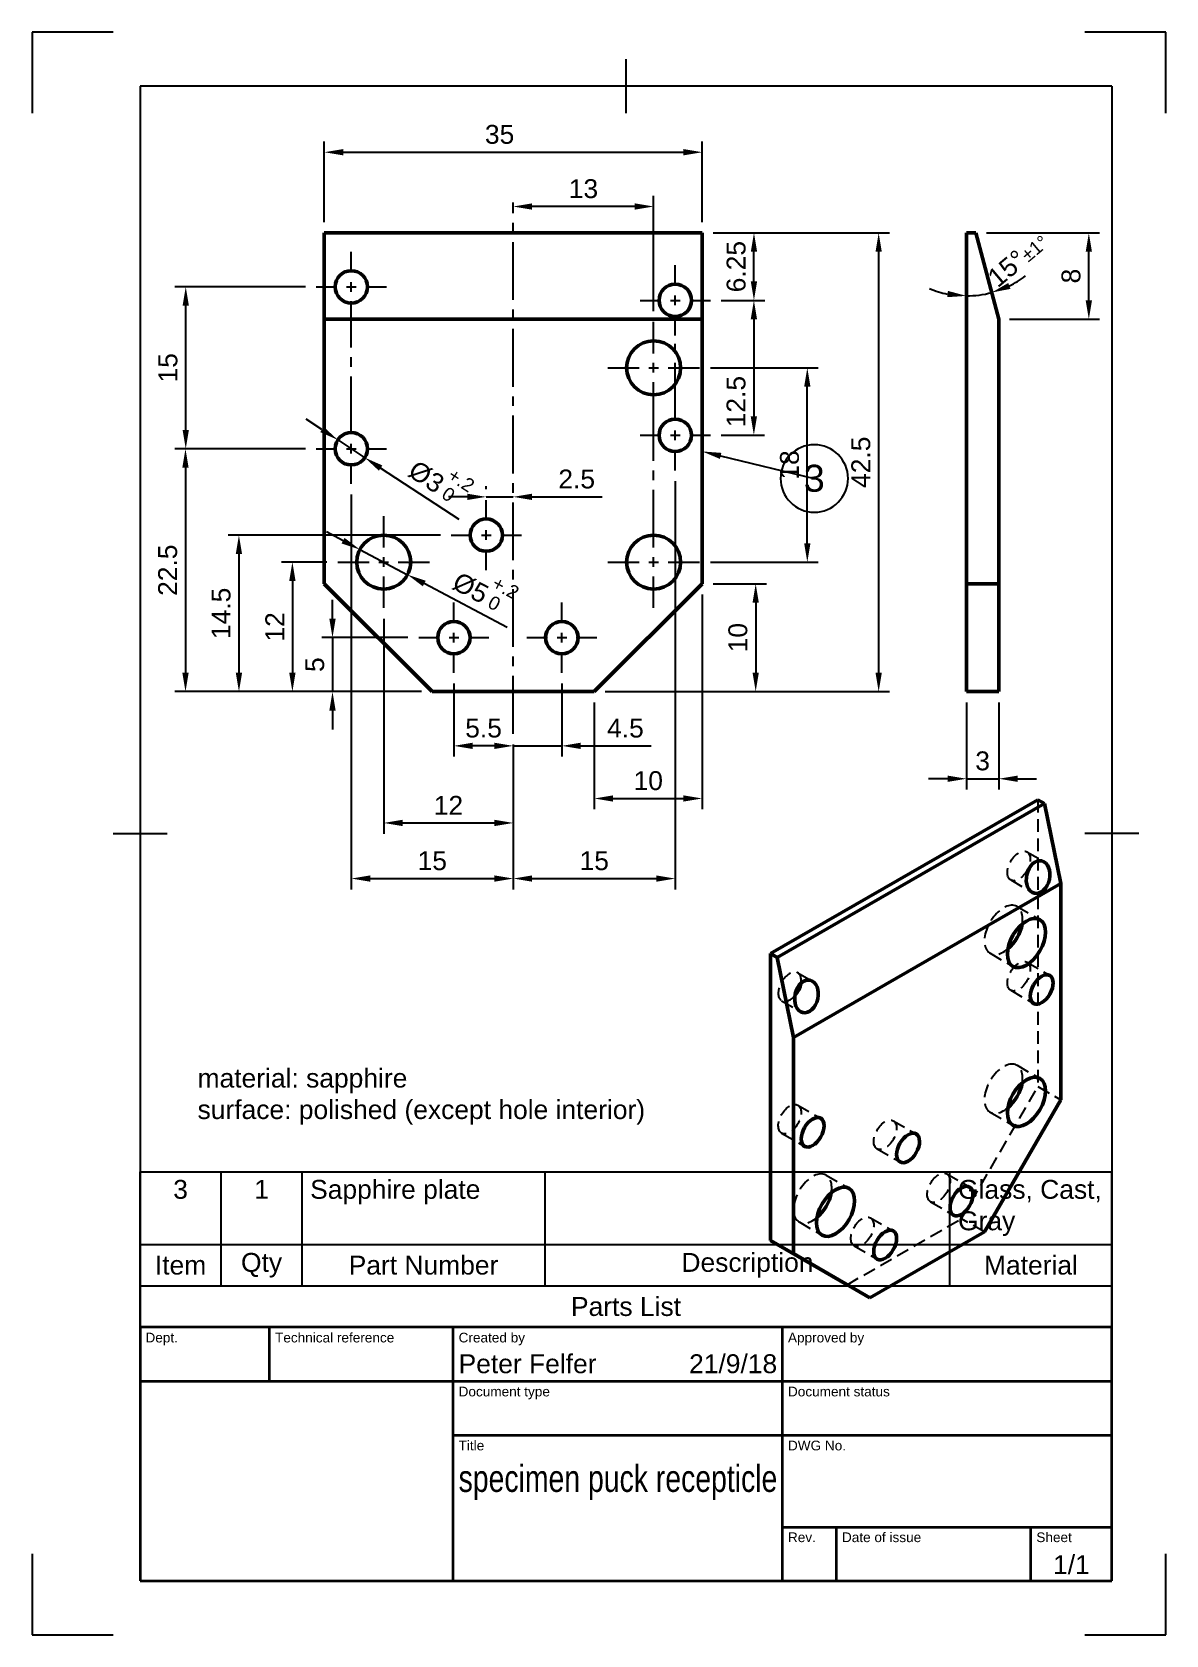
# Model space of a CAD drawing. Header units: millimetres. Extents: x 0 to 210, y 0 to 297.
import ezdxf
from ezdxf import colors
from ezdxf.entities.mleader import LeaderData, LeaderLine
from ezdxf.enums import TextEntityAlignment as Align
from ezdxf.math import Vec2, Vec3

# ---------------------------------------------------------------- set-up
doc = ezdxf.new("R2010")
doc.units = ezdxf.units.MM
doc.header["$LTSCALE"] = 0.75
doc.linetypes.add('CENTER2', pattern=[28.575, 19.05, -3.175, 3.175, -3.175])
doc.linetypes.add('HIDDEN2', pattern=[4.7625, 3.175, -1.5875])
for name, color, linetype, lineweight in [('Balloons', 7, 'Continuous', 25), ('Border', 7, 'Continuous', 25), ('FD_Dimensions', 7, 'Continuous', 25), ('Hidden', 7, 'HIDDEN2', 25), ('Notes', 7, 'Continuous', 25), ('Parts Lists', 7, 'Continuous', 25), ('Smart Centers', 7, 'CENTER2', 25), ('TitleBlock', 7, 'Continuous', 35), ('Visible', 7, 'Continuous', 50)]:
    doc.layers.add(name, color=color, linetype=linetype, lineweight=lineweight)
doc.styles.add('FusionTitle', font='')
doc.styles.get("Standard").update_dxf_attribs({"font": 'arial.ttf'})
doc.styles.get('FusionTitle').set_extended_font_data('Arial Unicode MS')
doc.dimstyles.new('Dim-ISO-25', dxfattribs={"dimtxt": 3.5, "dimasz": 3.5, "dimexe": 2, "dimexo": 2, "dimgap": 1.5, "dimtad": 1, "dimzin": 12, "dimdsep": 46, "dimtxsty": 'Standard', "dimcen": 0, "dimazin": 3, "dimtp": 0.1, "dimtm": 0.1, "dimtfac": 0.714, "dimtmove": 0, "dimatfit": 3, "dimfxl": 1, "dimtzin": 12, "dimarcsym": 0})

msp = doc.modelspace()

# ---------------------------------------------------------------- texts
at = {"layer": 'Notes', "insert": (30.652262, 104.927294), "char_height": 3.5, "attachment_point": 1}
msp.add_mtext_dynamic_manual_height_columns('material: sapphire\\Psurface: polished (except hole interior)', width=87.711152, gutter_width=17.5, heights=[0], dxfattribs=at)

# ---------------------------------------------------------------- blocks, each defined once
blk = doc.blocks.new('ISO_A4(P)_SHEET')
at = {"layer": 'Border'}
for p, q in [((15, 297), (0, 297)), ((0, 297), (0, 282)), ((210, 297), (195, 297)), ((210, 282), (210, 297)), ((110, 292), (110, 282)), ((200, 287), (20, 287)), ((20, 287), (20, 10)), ((200, 287), (200, 10)), ((15, 148.5), (25, 148.5)), ((205, 148.5), (195, 148.5)), ((0, 15), (0, 0)), ((210, 0), (210, 15)), ((20, 10), (200, 10)), ((0, 0), (15, 0)), ((195, 0), (210, 0))]:
    blk.add_line(p, q, dxfattribs=at)
blk = doc.blocks.new('ISO_TITLEBLOCK')
at = {"layer": 'TitleBlock'}
for p, q in [((0, 47), (-180, 47)), ((-180, 47), (-180, 0)), ((-156, 37), (-156, 47)), ((-122, 0), (-122, 47)), ((-61, 0), (-61, 47)), ((0, 0), (0, 47)), ((-180, 37), (0, 37)), ((-122, 27), (0, 27)), ((-61, 10), (0, 10)), ((-51, 0), (-51, 10)), ((-15, 0), (-15, 10)), ((-180, 0), (0, 0))]:
    blk.add_line(p, q, dxfattribs=at)
at = {"layer": 'TitleBlock', "style": 'FusionTitle'}
for s, p in [('Dept.', (-179, 46)), ('Technical reference', (-155, 46)), ('Created by', (-121, 46)), ('Approved by', (-60, 46)), ('Document type', (-121, 36)), ('Document status', (-60, 36)), ('Title', (-121, 26)), ('DWG No.', (-60, 26)), ('Rev.', (-60, 9)), ('Date of issue', (-50, 9)), ('Sheet', (-14, 9))]:
    blk.add_text(s, height=1.8, dxfattribs=at).set_placement(p, align=Align.TOP_LEFT)
for tag, p, height in [('DEPT', (-179, 38.5), 3.5), ('TECHNICAL_REFERENCE', (-155, 38.5), 3.5), ('CREATED_BY', (-121, 38.5), 3.5), ('APPROVED_BY', (-60, 38.5), 3.5), ('DOCUMENT_TYPE', (-121, 28.5), 3.5), ('DOCUMENT_STATUS', (-60, 28.5), 3.5), ('TITLE_1', (-121, 16.5), 5), ('TITLE_2', (-121, 9), 5), ('TITLE_3', (-121, 1.5), 5), ('DATE_OF_ISSUE', (-50, 1.5), 3.5)]:
    blk.add_attdef(tag, p, '', height=height, dxfattribs=at)
for tag, p in [('CREATED_DATE', (-62, 38.5)), ('APPROVED_DATE', (-1, 38.5))]:
    blk.add_attdef(tag, text='', height=3.5, dxfattribs=at).set_placement(p, align=Align.RIGHT)
for tag, height, p in [('DRAWING_NUMBER', 5, (-30.5, 16.6)), ('REV', 3.5, (-56, 3.1)), ('SHEET', 3.5, (-7.5, 3.1))]:
    blk.add_attdef(tag, text='', height=height, dxfattribs=at).set_placement(p, align=Align.MIDDLE)
blk = doc.blocks.new('*D44')
at = {"layer": 'Defpoints', "color": 0, "transparency": 16777216}
for p in [(173.050385, 259.786783), (174.763197, 259.786783), (174.624554, 248.186251), (179.050385, 243.786783), (173.050385, 194.786783)]:
    blk.add_point(p, dxfattribs=at)
at = {"layer": 'FD_Dimensions', "color": 0, "lineweight": -2, "transparency": 16777216}
for start, end in [(296.120316, 307.240632), (247.759368, 258.879684), (270, 285)]:
    blk.add_arc((173.050385, 266.179088), 18.061566, start, end, dxfattribs=at)
at = {"layer": 'FD_Dimensions', "color": 0, "transparency": 16777216}
for points in [[(181.206987, 249.415945), (180.797265, 250.508299), (177.725062, 248.732955)], [(169.623372, 249.037228), (169.510332, 247.876051), (173.050385, 248.117522)]]:
    blk.add_solid(points, dxfattribs=at)
at = {"layer": 'FD_Dimensions', "color": 0, "transparency": 16777216, "insert": (182.568711, 254.879127), "char_height": 3.5, "attachment_point": 5, "rotation": 40.10857021}
blk.add_mtext('15°{\\H2.499;±1°}', dxfattribs=at)
blk = doc.blocks.new('*D45')
at = {"layer": 'Defpoints', "color": 0, "transparency": 16777216}
for p in [(174.763197, 259.786783), (195.720228, 259.786783), (179.050385, 243.786783)]:
    blk.add_point(p, dxfattribs=at)
at = {"layer": 'FD_Dimensions', "lineweight": -2, "transparency": 16777216}
for p, q in [((176.763197, 259.786783), (197.720228, 259.786783)), ((195.720228, 247.286783), (195.720228, 256.286783)), ((181.050385, 243.786783), (197.720228, 243.786783))]:
    blk.add_line(p, q, dxfattribs=at)
at = {"layer": 'FD_Dimensions', "transparency": 16777216}
for points in [[(195.136894, 256.286783), (196.303561, 256.286783), (195.720228, 259.786783)], [(195.136894, 247.286783), (196.303561, 247.286783), (195.720228, 243.786783)]]:
    blk.add_solid(points, dxfattribs=at)
at = {"layer": 'FD_Dimensions', "color": 0, "transparency": 16777216, "insert": (192.433222, 251.786783), "char_height": 3.5, "attachment_point": 5, "rotation": 90}
blk.add_mtext('8', dxfattribs=at)
blk = doc.blocks.new('*D46')
at = {"layer": 'Defpoints', "color": 0, "transparency": 16777216}
for p in [(173.050385, 174.786783), (179.050385, 174.786783), (179.050385, 158.646777)]:
    blk.add_point(p, dxfattribs=at)
at = {"layer": 'FD_Dimensions', "lineweight": -2, "transparency": 16777216}
for p, q in [((173.050385, 172.786783), (173.050385, 156.646777)), ((179.050385, 172.786783), (179.050385, 156.646777)), ((169.550385, 158.646777), (166.050385, 158.646777)), ((173.050385, 158.646777), (179.050385, 158.646777)), ((182.550385, 158.646777), (186.050385, 158.646777))]:
    blk.add_line(p, q, dxfattribs=at)
at = {"layer": 'FD_Dimensions', "transparency": 16777216}
for points in [[(169.550385, 159.230111), (169.550385, 158.063444), (173.050385, 158.646777)], [(182.550385, 159.230111), (182.550385, 158.063444), (179.050385, 158.646777)]]:
    blk.add_solid(points, dxfattribs=at)
at = {"layer": 'FD_Dimensions', "color": 0, "transparency": 16777216, "insert": (176.050385, 161.934977), "char_height": 3.5, "attachment_point": 5}
blk.add_mtext('3', dxfattribs=at)
blk = doc.blocks.new('*U9')
at = {"layer": 'Smart Centers', "color": 0, "ltscale": 0.75, "transparency": 16777216}
blk.add_line((0, -52.295337), (0, 46.112133), dxfattribs=at)
blk = doc.blocks.new('*U10')
at = {"layer": 'Smart Centers', "color": 0, "ltscale": 0.75, "transparency": 16777216}
for p, q in [((0, 2.678906), (0, 6.5)), ((-6.5, 0), (-2.678906, 0)), ((2.678906, 0), (6.5, 0)), ((0, -6.5), (0, -2.678906))]:
    blk.add_line(p, q, dxfattribs=at)
at = {"layer": 'Smart Centers', "color": 0, "linetype": 'Continuous', "ltscale": 0.75, "transparency": 16777216}
for p, q in [((-0.892969, 0), (0.892969, 0)), ((0, -0.892969), (0, 0.892969))]:
    blk.add_line(p, q, dxfattribs=at)
blk = doc.blocks.new('*U11')
at = {"layer": 'Smart Centers', "color": 0, "ltscale": 0.75, "transparency": 16777216}
for p, q in [((0, 2.678906), (0, 23.5)), ((-6.5, 0), (-2.678906, 0)), ((2.678906, 0), (6.5, 0)), ((0, -6.5), (0, -2.678906))]:
    blk.add_line(p, q, dxfattribs=at)
at = {"layer": 'Smart Centers', "color": 0, "linetype": 'Continuous', "ltscale": 0.75, "transparency": 16777216}
for p, q in [((-0.892969, 0), (0.892969, 0)), ((0, -0.892969), (0, 0.892969))]:
    blk.add_line(p, q, dxfattribs=at)
blk = doc.blocks.new('*U12')
at = {"layer": 'Smart Centers', "color": 0, "ltscale": 0.75, "transparency": 16777216}
for p, q in [((0, 2.678906), (0, 8.5)), ((-8.5, 0), (-2.678906, 0)), ((2.678906, 0), (8.5, 0)), ((0, -8.5), (0, -2.678906))]:
    blk.add_line(p, q, dxfattribs=at)
at = {"layer": 'Smart Centers', "color": 0, "linetype": 'Continuous', "ltscale": 0.75, "transparency": 16777216}
for p, q in [((-0.892969, 0), (0.892969, 0)), ((0, -0.892969), (0, 0.892969))]:
    blk.add_line(p, q, dxfattribs=at)
blk = doc.blocks.new('*U13')
at = {"layer": 'Smart Centers', "color": 0, "ltscale": 0.75, "transparency": 16777216}
for p, q in [((0, 2.678906), (0, 6.5)), ((-6.5, 0), (-2.678906, 0)), ((2.678906, 0), (6.5, 0)), ((0, -6.5), (0, -2.678906))]:
    blk.add_line(p, q, dxfattribs=at)
at = {"layer": 'Smart Centers', "color": 0, "linetype": 'Continuous', "ltscale": 0.75, "transparency": 16777216}
for p, q in [((-0.892969, 0), (0.892969, 0)), ((0, -0.892969), (0, 0.892969))]:
    blk.add_line(p, q, dxfattribs=at)
blk = doc.blocks.new('*U14')
at = {"layer": 'Smart Centers', "color": 0, "ltscale": 0.75, "transparency": 16777216}
for p, q in [((0, 2.678906), (0, 6.5)), ((-6.5, 0), (-2.678906, 0)), ((2.678906, 0), (6.5, 0)), ((0, -6.5), (0, -2.678906))]:
    blk.add_line(p, q, dxfattribs=at)
at = {"layer": 'Smart Centers', "color": 0, "linetype": 'Continuous', "ltscale": 0.75, "transparency": 16777216}
for p, q in [((-0.892969, 0), (0.892969, 0)), ((0, -0.892969), (0, 0.892969))]:
    blk.add_line(p, q, dxfattribs=at)
blk = doc.blocks.new('*U15')
at = {"layer": 'Smart Centers', "color": 0, "ltscale": 0.75, "transparency": 16777216}
for p, q in [((0, 2.678906), (0, 6.5)), ((-6.5, 0), (-2.678906, 0)), ((2.678906, 0), (6.5, 0)), ((0, -6.5), (0, -2.678906))]:
    blk.add_line(p, q, dxfattribs=at)
at = {"layer": 'Smart Centers', "color": 0, "linetype": 'Continuous', "ltscale": 0.75, "transparency": 16777216}
for p, q in [((-0.892969, 0), (0.892969, 0)), ((0, -0.892969), (0, 0.892969))]:
    blk.add_line(p, q, dxfattribs=at)
blk = doc.blocks.new('*U16')
at = {"layer": 'Smart Centers', "color": 0, "ltscale": 0.75, "transparency": 16777216}
for p, q in [((0, 2.678906), (0, 27.5)), ((-8.5, 0), (-2.678906, 0)), ((2.678906, 0), (8.5, 0)), ((0, -8.5), (0, -2.678906))]:
    blk.add_line(p, q, dxfattribs=at)
at = {"layer": 'Smart Centers', "color": 0, "linetype": 'Continuous', "ltscale": 0.75, "transparency": 16777216}
for p, q in [((-0.892969, 0), (0.892969, 0)), ((0, -0.892969), (0, 0.892969))]:
    blk.add_line(p, q, dxfattribs=at)
blk = doc.blocks.new('*U17')
at = {"layer": 'Smart Centers', "color": 0, "ltscale": 0.75, "transparency": 16777216}
for p, q in [((0, 2.678906), (0, 18.5)), ((-6.5, 0), (-2.678906, 0)), ((2.678906, 0), (6.5, 0)), ((0, -6.5), (0, -2.678906))]:
    blk.add_line(p, q, dxfattribs=at)
at = {"layer": 'Smart Centers', "color": 0, "linetype": 'Continuous', "ltscale": 0.75, "transparency": 16777216}
for p, q in [((-0.892969, 0), (0.892969, 0)), ((0, -0.892969), (0, 0.892969))]:
    blk.add_line(p, q, dxfattribs=at)
blk = doc.blocks.new('*U18')
at = {"layer": 'Smart Centers', "color": 0, "ltscale": 0.75, "transparency": 16777216}
for p, q in [((0, 2.678906), (0, 8.5)), ((-8.5, 0), (-2.678906, 0)), ((2.678906, 0), (8.5, 0)), ((0, -8.5), (0, -2.678906))]:
    blk.add_line(p, q, dxfattribs=at)
at = {"layer": 'Smart Centers', "color": 0, "linetype": 'Continuous', "ltscale": 0.75, "transparency": 16777216}
for p, q in [((-0.892969, 0), (0.892969, 0)), ((0, -0.892969), (0, 0.892969))]:
    blk.add_line(p, q, dxfattribs=at)
blk = doc.blocks.new('*U19')
at = {"layer": 'Smart Centers', "color": 0, "ltscale": 0.75, "transparency": 16777216}
for p, q in [((0, 2.678906), (0, 6.5)), ((-6.5, 0), (-2.678906, 0)), ((2.678906, 0), (6.5, 0)), ((0, -6.5), (0, -2.678906))]:
    blk.add_line(p, q, dxfattribs=at)
at = {"layer": 'Smart Centers', "color": 0, "linetype": 'Continuous', "ltscale": 0.75, "transparency": 16777216}
for p, q in [((-0.892969, 0), (0.892969, 0)), ((0, -0.892969), (0, 0.892969))]:
    blk.add_line(p, q, dxfattribs=at)
blk = doc.blocks.new('*D47')
at = {"layer": 'Defpoints', "color": 0, "transparency": 16777216}
for p in [(124.121878, 274.734027), (54.121878, 259.786783), (124.121878, 259.786783)]:
    blk.add_point(p, dxfattribs=at)
at = {"layer": 'FD_Dimensions', "color": 0, "lineweight": -2, "transparency": 16777216}
for p, q in [((54.121878, 261.786783), (54.121878, 276.734027)), ((124.121878, 261.786783), (124.121878, 276.734027)), ((57.621878, 274.734027), (120.621878, 274.734027))]:
    blk.add_line(p, q, dxfattribs=at)
at = {"layer": 'FD_Dimensions', "color": 0, "transparency": 16777216}
for points in [[(57.621878, 275.31736), (57.621878, 274.150694), (54.121878, 274.734027)], [(120.621878, 275.31736), (120.621878, 274.150694), (124.121878, 274.734027)]]:
    blk.add_solid(points, dxfattribs=at)
at = {"layer": 'FD_Dimensions', "color": 0, "transparency": 16777216, "insert": (86.591182, 278.022226), "char_height": 3.5, "attachment_point": 5}
blk.add_mtext('35', dxfattribs=at)
blk = doc.blocks.new('*D48')
at = {"layer": 'Defpoints', "color": 0, "transparency": 16777216}
for p in [(124.121878, 259.786783), (104.121878, 174.786783), (156.796114, 174.786783)]:
    blk.add_point(p, dxfattribs=at)
at = {"layer": 'FD_Dimensions', "color": 0, "lineweight": -2, "transparency": 16777216}
for p, q in [((126.121878, 259.786783), (158.796114, 259.786783)), ((156.796114, 256.286783), (156.796114, 178.286783)), ((106.121878, 174.786783), (158.796114, 174.786783))]:
    blk.add_line(p, q, dxfattribs=at)
at = {"layer": 'FD_Dimensions', "color": 0, "transparency": 16777216}
for points in [[(156.212781, 256.286783), (157.379447, 256.286783), (156.796114, 259.786783)], [(156.212781, 178.286783), (157.379447, 178.286783), (156.796114, 174.786783)]]:
    blk.add_solid(points, dxfattribs=at)
at = {"layer": 'FD_Dimensions', "color": 0, "transparency": 16777216, "insert": (153.509109, 217.286783), "char_height": 3.5, "attachment_point": 5, "rotation": 90}
blk.add_mtext('42.5', dxfattribs=at)
blk = doc.blocks.new('*D49')
at = {"layer": 'Defpoints', "color": 0, "transparency": 16777216}
for p in [(71.621878, 184.786783), (55.643982, 174.786783), (74.121878, 174.786783)]:
    blk.add_point(p, dxfattribs=at)
at = {"layer": 'FD_Dimensions', "lineweight": -2, "transparency": 16777216}
for p, q in [((55.643982, 188.286783), (55.643982, 191.786783)), ((69.621878, 184.786783), (53.643982, 184.786783)), ((55.643982, 184.786783), (55.643982, 174.786783)), ((72.121878, 174.786783), (53.643982, 174.786783)), ((55.643982, 171.286783), (55.643982, 167.786783))]:
    blk.add_line(p, q, dxfattribs=at)
at = {"layer": 'FD_Dimensions', "transparency": 16777216}
for points in [[(55.060648, 188.286783), (56.227315, 188.286783), (55.643982, 184.786783)], [(55.060648, 171.286783), (56.227315, 171.286783), (55.643982, 174.786783)]]:
    blk.add_solid(points, dxfattribs=at)
at = {"layer": 'FD_Dimensions', "color": 0, "transparency": 16777216, "insert": (52.364138, 179.786783), "char_height": 3.5, "attachment_point": 5, "rotation": 90}
blk.add_mtext('5', dxfattribs=at)
blk = doc.blocks.new('*D50')
at = {"layer": 'Defpoints', "color": 0, "transparency": 16777216}
for p in [(56.621878, 198.786783), (48.211404, 174.786783), (74.121878, 174.786783)]:
    blk.add_point(p, dxfattribs=at)
at = {"layer": 'FD_Dimensions', "lineweight": -2, "transparency": 16777216}
for p, q in [((54.621878, 198.786783), (46.211404, 198.786783)), ((48.211404, 195.286783), (48.211404, 178.286783)), ((72.121878, 174.786783), (46.211404, 174.786783))]:
    blk.add_line(p, q, dxfattribs=at)
at = {"layer": 'FD_Dimensions', "transparency": 16777216}
for points in [[(47.628071, 195.286783), (48.794738, 195.286783), (48.211404, 198.786783)], [(47.628071, 178.286783), (48.794738, 178.286783), (48.211404, 174.786783)]]:
    blk.add_solid(points, dxfattribs=at)
at = {"layer": 'FD_Dimensions', "color": 0, "transparency": 16777216, "insert": (44.954242, 186.786783), "char_height": 3.5, "attachment_point": 5, "rotation": 90}
blk.add_mtext('12', dxfattribs=at)
blk = doc.blocks.new('*D51')
at = {"layer": 'Defpoints', "color": 0, "transparency": 16777216}
for p in [(60.700402, 201.121425), (69.543353, 196.452141)]:
    blk.add_point(p, dxfattribs=at)
at = {"layer": 'FD_Dimensions', "lineweight": -2, "transparency": 16777216}
for p, q in [((57.605369, 202.755674), (54.510336, 204.389923)), ((60.700402, 201.121425), (69.543353, 196.452141)), ((88.021755, 186.695117), (72.638387, 194.817892))]:
    blk.add_line(p, q, dxfattribs=at)
at = {"layer": 'FD_Dimensions', "transparency": 16777216}
for points in [[(57.877744, 203.271513), (57.332994, 202.239835), (60.700402, 201.121425)], [(72.910761, 195.333731), (72.366012, 194.302053), (69.543353, 196.452141)]]:
    blk.add_solid(points, dxfattribs=at)
at = {"layer": 'FD_Dimensions', "color": 0, "transparency": 16777216, "insert": (83.98692, 193.934153), "char_height": 3.5, "attachment_point": 5, "rotation": 332.16492056}
blk.add_mtext('Ø5{\\H0.714x;\\S+.2^  0;}', dxfattribs=at)
blk = doc.blocks.new('*D52')
at = {"layer": 'Defpoints', "color": 0, "transparency": 16777216}
for p in [(52.621878, 219.786783), (28.412414, 174.786783), (74.121878, 174.786783)]:
    blk.add_point(p, dxfattribs=at)
at = {"layer": 'FD_Dimensions', "lineweight": -2, "transparency": 16777216}
for p, q in [((50.621878, 219.786783), (26.412414, 219.786783)), ((28.412414, 216.286783), (28.412414, 178.286783)), ((72.121878, 174.786783), (26.412414, 174.786783))]:
    blk.add_line(p, q, dxfattribs=at)
at = {"layer": 'FD_Dimensions', "transparency": 16777216}
for points in [[(27.829081, 216.286783), (28.995748, 216.286783), (28.412414, 219.786783)], [(27.829081, 178.286783), (28.995748, 178.286783), (28.412414, 174.786783)]]:
    blk.add_solid(points, dxfattribs=at)
at = {"layer": 'FD_Dimensions', "color": 0, "transparency": 16777216, "insert": (25.125409, 197.286783), "char_height": 3.5, "attachment_point": 5, "rotation": 90}
blk.add_mtext('22.5', dxfattribs=at)
blk = doc.blocks.new('*D53')
at = {"layer": 'Defpoints', "color": 0, "transparency": 16777216}
for p in [(56.615607, 221.435603), (61.628148, 218.137963)]:
    blk.add_point(p, dxfattribs=at)
at = {"layer": 'FD_Dimensions', "lineweight": -2, "transparency": 16777216}
for p, q in [((53.691625, 223.359227), (50.767643, 225.282851)), ((56.615607, 221.435603), (61.628148, 218.137963)), ((79.089159, 206.650747), (64.55213, 216.214339))]:
    blk.add_line(p, q, dxfattribs=at)
at = {"layer": 'FD_Dimensions', "transparency": 16777216}
for points in [[(54.012229, 223.846557), (53.371021, 222.871897), (56.615607, 221.435603)], [(64.872734, 216.701669), (64.231526, 215.727009), (61.628148, 218.137963)]]:
    blk.add_solid(points, dxfattribs=at)
at = {"layer": 'FD_Dimensions', "color": 0, "transparency": 16777216, "insert": (75.767386, 214.243464), "char_height": 3.5, "attachment_point": 5, "rotation": 326.6599338}
blk.add_mtext('Ø3{\\H0.714x;\\S+.2^  0;}', dxfattribs=at)
blk = doc.blocks.new('*D54')
at = {"layer": 'Defpoints', "color": 0, "transparency": 16777216}
for p in [(124.121878, 194.786783), (104.121878, 174.786783), (134.021373, 174.786783)]:
    blk.add_point(p, dxfattribs=at)
at = {"layer": 'FD_Dimensions', "lineweight": -2, "transparency": 16777216}
for p, q in [((126.121878, 194.786783), (136.021373, 194.786783)), ((134.021373, 191.286783), (134.021373, 178.286783)), ((106.121878, 174.786783), (136.021373, 174.786783))]:
    blk.add_line(p, q, dxfattribs=at)
at = {"layer": 'FD_Dimensions', "transparency": 16777216}
for points in [[(133.438039, 191.286783), (134.604706, 191.286783), (134.021373, 194.786783)], [(133.438039, 178.286783), (134.604706, 178.286783), (134.021373, 174.786783)]]:
    blk.add_solid(points, dxfattribs=at)
at = {"layer": 'FD_Dimensions', "color": 0, "transparency": 16777216, "insert": (130.734367, 184.786783), "char_height": 3.5, "attachment_point": 5, "rotation": 90}
blk.add_mtext('10', dxfattribs=at)
blk = doc.blocks.new('*D55')
at = {"layer": 'Defpoints', "color": 0, "transparency": 16777216}
for p in [(89.121878, 264.673843), (89.121878, 264.673843), (115.121878, 243.286783)]:
    blk.add_point(p, dxfattribs=at)
at = {"layer": 'FD_Dimensions', "lineweight": -2, "transparency": 16777216}
for p, q in [((111.621878, 264.673843), (92.621878, 264.673843)), ((115.121878, 245.286783), (115.121878, 266.673843))]:
    blk.add_line(p, q, dxfattribs=at)
at = {"layer": 'FD_Dimensions', "transparency": 16777216}
for points in [[(92.621878, 265.257176), (92.621878, 264.090509), (89.121878, 264.673843)], [(111.621878, 265.257176), (111.621878, 264.090509), (115.121878, 264.673843)]]:
    blk.add_solid(points, dxfattribs=at)
at = {"layer": 'FD_Dimensions', "color": 0, "transparency": 16777216, "insert": (102.121878, 267.962042), "char_height": 3.5, "attachment_point": 5}
blk.add_mtext('13', dxfattribs=at)
blk = doc.blocks.new('*D56')
at = {"layer": 'Defpoints', "color": 0, "transparency": 16777216}
for p in [(125.621878, 247.286783), (125.621878, 222.286783), (133.682813, 222.286783)]:
    blk.add_point(p, dxfattribs=at)
at = {"layer": 'FD_Dimensions', "color": 0, "lineweight": -2, "transparency": 16777216}
for p, q in [((127.621878, 247.286783), (135.682813, 247.286783)), ((133.682813, 243.786783), (133.682813, 225.786783)), ((127.621878, 222.286783), (135.682813, 222.286783))]:
    blk.add_line(p, q, dxfattribs=at)
at = {"layer": 'FD_Dimensions', "color": 0, "transparency": 16777216}
for points in [[(133.09948, 243.786783), (134.266147, 243.786783), (133.682813, 247.286783)], [(133.09948, 225.786783), (134.266147, 225.786783), (133.682813, 222.286783)]]:
    blk.add_solid(points, dxfattribs=at)
at = {"layer": 'FD_Dimensions', "color": 0, "transparency": 16777216, "insert": (130.395808, 228.524619), "char_height": 3.5, "attachment_point": 5, "rotation": 90}
blk.add_mtext('12.5', dxfattribs=at)
blk = doc.blocks.new('*D57')
at = {"layer": 'Defpoints', "color": 0, "transparency": 16777216}
for p in [(124.121878, 259.786783), (133.69988, 259.786783), (125.621878, 247.286783)]:
    blk.add_point(p, dxfattribs=at)
at = {"layer": 'FD_Dimensions', "lineweight": -2, "transparency": 16777216}
for p, q in [((126.121878, 259.786783), (135.69988, 259.786783)), ((133.69988, 250.786783), (133.69988, 256.286783)), ((127.621878, 247.286783), (135.69988, 247.286783))]:
    blk.add_line(p, q, dxfattribs=at)
at = {"layer": 'FD_Dimensions', "transparency": 16777216}
for points in [[(133.116546, 256.286783), (134.283213, 256.286783), (133.69988, 259.786783)], [(133.116546, 250.786783), (134.283213, 250.786783), (133.69988, 247.286783)]]:
    blk.add_solid(points, dxfattribs=at)
at = {"layer": 'FD_Dimensions', "color": 0, "transparency": 16777216, "insert": (130.412874, 253.536783), "char_height": 3.5, "attachment_point": 5, "rotation": 90}
blk.add_mtext('6.25', dxfattribs=at)
blk = doc.blocks.new('*D58')
at = {"layer": 'Defpoints', "color": 0, "transparency": 16777216}
for p in [(59.121878, 213.286783), (89.121878, 166.991446), (89.121878, 140.149001)]:
    blk.add_point(p, dxfattribs=at)
at = {"layer": 'FD_Dimensions', "lineweight": -2, "transparency": 16777216}
for p, q in [((59.121878, 211.286783), (59.121878, 138.149001)), ((89.121878, 164.991446), (89.121878, 138.149001)), ((62.621878, 140.149001), (85.621878, 140.149001))]:
    blk.add_line(p, q, dxfattribs=at)
at = {"layer": 'FD_Dimensions', "transparency": 16777216}
for points in [[(62.621878, 140.732334), (62.621878, 139.565667), (59.121878, 140.149001)], [(85.621878, 140.732334), (85.621878, 139.565667), (89.121878, 140.149001)]]:
    blk.add_solid(points, dxfattribs=at)
at = {"layer": 'FD_Dimensions', "color": 0, "transparency": 16777216, "insert": (74.121878, 143.436006), "char_height": 3.5, "attachment_point": 5}
blk.add_mtext('15', dxfattribs=at)
blk = doc.blocks.new('*D59')
at = {"layer": 'Defpoints', "color": 0, "transparency": 16777216}
for p in [(119.121878, 215.786783), (89.121878, 166.991446), (119.121878, 140.149001)]:
    blk.add_point(p, dxfattribs=at)
at = {"layer": 'FD_Dimensions', "lineweight": -2, "transparency": 16777216}
for p, q in [((119.121878, 213.786783), (119.121878, 138.149001)), ((89.121878, 164.991446), (89.121878, 138.149001)), ((92.621878, 140.149001), (115.621878, 140.149001))]:
    blk.add_line(p, q, dxfattribs=at)
at = {"layer": 'FD_Dimensions', "transparency": 16777216}
for points in [[(92.621878, 140.732334), (92.621878, 139.565667), (89.121878, 140.149001)], [(115.621878, 140.732334), (115.621878, 139.565667), (119.121878, 140.149001)]]:
    blk.add_solid(points, dxfattribs=at)
at = {"layer": 'FD_Dimensions', "color": 0, "transparency": 16777216, "insert": (104.121878, 143.436006), "char_height": 3.5, "attachment_point": 5}
blk.add_mtext('15', dxfattribs=at)
blk = doc.blocks.new('*D60')
at = {"layer": 'Defpoints', "color": 0, "transparency": 16777216}
for p in [(65.121878, 190.286783), (89.121878, 166.991446), (89.121878, 150.456416)]:
    blk.add_point(p, dxfattribs=at)
at = {"layer": 'FD_Dimensions', "lineweight": -2, "transparency": 16777216}
for p, q in [((65.121878, 188.286783), (65.121878, 148.456416)), ((89.121878, 164.991446), (89.121878, 148.456416)), ((68.621878, 150.456416), (85.621878, 150.456416))]:
    blk.add_line(p, q, dxfattribs=at)
at = {"layer": 'FD_Dimensions', "transparency": 16777216}
for points in [[(68.621878, 151.03975), (68.621878, 149.873083), (65.121878, 150.456416)], [(85.621878, 151.03975), (85.621878, 149.873083), (89.121878, 150.456416)]]:
    blk.add_solid(points, dxfattribs=at)
at = {"layer": 'FD_Dimensions', "color": 0, "transparency": 16777216, "insert": (77.121878, 153.713579), "char_height": 3.5, "attachment_point": 5}
blk.add_mtext('12', dxfattribs=at)
blk = doc.blocks.new('*D61')
at = {"layer": 'Defpoints', "color": 0, "transparency": 16777216}
for p in [(84.121878, 210.876033), (89.121878, 210.876033), (84.121878, 210.286783)]:
    blk.add_point(p, dxfattribs=at)
at = {"layer": 'FD_Dimensions', "color": 0, "lineweight": -2, "transparency": 16777216}
for p, q in [((80.621878, 210.876033), (77.121878, 210.876033)), ((84.121878, 212.286783), (84.121878, 212.876033)), ((84.121878, 210.876033), (89.121878, 210.876033)), ((92.621878, 210.876033), (105.597833, 210.876033))]:
    blk.add_line(p, q, dxfattribs=at)
at = {"layer": 'FD_Dimensions', "color": 0, "transparency": 16777216}
for points in [[(80.621878, 211.459367), (80.621878, 210.2927), (84.121878, 210.876033)], [(92.621878, 211.459367), (92.621878, 210.2927), (89.121878, 210.876033)]]:
    blk.add_solid(points, dxfattribs=at)
at = {"layer": 'FD_Dimensions', "color": 0, "transparency": 16777216, "insert": (100.868808, 214.163039), "char_height": 3.5, "attachment_point": 5}
blk.add_mtext('2.5', dxfattribs=at)
blk = doc.blocks.new('*D62')
at = {"layer": 'Defpoints', "color": 0, "transparency": 16777216}
for p in [(77.621878, 203.786783), (38.311909, 174.786783), (74.121878, 174.786783)]:
    blk.add_point(p, dxfattribs=at)
at = {"layer": 'FD_Dimensions', "lineweight": -2, "transparency": 16777216}
for p, q in [((75.621878, 203.786783), (36.311909, 203.786783)), ((38.311909, 200.286783), (38.311909, 178.286783)), ((72.121878, 174.786783), (36.311909, 174.786783))]:
    blk.add_line(p, q, dxfattribs=at)
at = {"layer": 'FD_Dimensions', "transparency": 16777216}
for points in [[(37.728576, 200.286783), (38.895243, 200.286783), (38.311909, 203.786783)], [(37.728576, 178.286783), (38.895243, 178.286783), (38.311909, 174.786783)]]:
    blk.add_solid(points, dxfattribs=at)
at = {"layer": 'FD_Dimensions', "color": 0, "transparency": 16777216, "insert": (35.024904, 189.286783), "char_height": 3.5, "attachment_point": 5, "rotation": 90}
blk.add_mtext('14.5', dxfattribs=at)
blk = doc.blocks.new('*D63')
at = {"layer": 'Defpoints', "color": 0, "transparency": 16777216}
for p in [(28.465507, 249.786783), (52.621878, 249.786783), (52.621878, 219.786783)]:
    blk.add_point(p, dxfattribs=at)
at = {"layer": 'FD_Dimensions', "lineweight": -2, "transparency": 16777216}
for p, q in [((50.621878, 249.786783), (26.465507, 249.786783)), ((28.465507, 223.286783), (28.465507, 246.286783)), ((50.621878, 219.786783), (26.465507, 219.786783))]:
    blk.add_line(p, q, dxfattribs=at)
at = {"layer": 'FD_Dimensions', "transparency": 16777216}
for points in [[(27.882173, 246.286783), (29.04884, 246.286783), (28.465507, 249.786783)], [(27.882173, 223.286783), (29.04884, 223.286783), (28.465507, 219.786783)]]:
    blk.add_solid(points, dxfattribs=at)
at = {"layer": 'FD_Dimensions', "color": 0, "transparency": 16777216, "insert": (25.178501, 234.786783), "char_height": 3.5, "attachment_point": 5, "rotation": 90}
blk.add_mtext('15', dxfattribs=at)
blk = doc.blocks.new('*D64')
at = {"layer": 'Defpoints', "color": 0, "transparency": 16777216}
for p in [(78.121878, 178.286783), (89.121878, 166.991446), (78.121878, 164.737308)]:
    blk.add_point(p, dxfattribs=at)
at = {"layer": 'FD_Dimensions', "lineweight": -2, "transparency": 16777216}
for p, q in [((78.121878, 176.286783), (78.121878, 162.737308)), ((85.621878, 164.737308), (81.621878, 164.737308)), ((89.121878, 164.991446), (89.121878, 162.737308))]:
    blk.add_line(p, q, dxfattribs=at)
at = {"layer": 'FD_Dimensions', "transparency": 16777216}
for points in [[(81.621878, 165.320641), (81.621878, 164.153975), (78.121878, 164.737308)], [(85.621878, 165.320641), (85.621878, 164.153975), (89.121878, 164.737308)]]:
    blk.add_solid(points, dxfattribs=at)
at = {"layer": 'FD_Dimensions', "color": 0, "transparency": 16777216, "insert": (83.621878, 168.017151), "char_height": 3.5, "attachment_point": 5}
blk.add_mtext('5.5', dxfattribs=at)
blk = doc.blocks.new('*D65')
at = {"layer": 'Defpoints', "color": 0, "transparency": 16777216}
for p in [(98.121878, 178.286783), (89.121878, 166.991446), (89.121878, 164.737308)]:
    blk.add_point(p, dxfattribs=at)
at = {"layer": 'FD_Dimensions', "color": 0, "lineweight": -2, "transparency": 16777216}
for p, q in [((98.121878, 176.286783), (98.121878, 162.737308)), ((85.621878, 164.737308), (82.121878, 164.737308)), ((89.121878, 164.991446), (89.121878, 162.737308)), ((89.121878, 164.737308), (98.121878, 164.737308)), ((101.621878, 164.737308), (114.662294, 164.737308))]:
    blk.add_line(p, q, dxfattribs=at)
at = {"layer": 'FD_Dimensions', "color": 0, "transparency": 16777216}
for points in [[(85.621878, 165.320641), (85.621878, 164.153975), (89.121878, 164.737308)], [(101.621878, 165.320641), (101.621878, 164.153975), (98.121878, 164.737308)]]:
    blk.add_solid(points, dxfattribs=at)
at = {"layer": 'FD_Dimensions', "color": 0, "transparency": 16777216, "insert": (109.892683, 168.017151), "char_height": 3.5, "attachment_point": 5}
blk.add_mtext('4.5', dxfattribs=at)
blk = doc.blocks.new('*D66')
at = {"layer": 'Defpoints', "color": 0, "transparency": 16777216}
for p in [(124.121878, 194.786783), (104.121878, 174.786783), (124.121878, 154.987793)]:
    blk.add_point(p, dxfattribs=at)
at = {"layer": 'FD_Dimensions', "lineweight": -2, "transparency": 16777216}
for p, q in [((124.121878, 192.786783), (124.121878, 152.987793)), ((104.121878, 172.786783), (104.121878, 152.987793)), ((107.621878, 154.987793), (120.621878, 154.987793))]:
    blk.add_line(p, q, dxfattribs=at)
at = {"layer": 'FD_Dimensions', "transparency": 16777216}
for points in [[(107.621878, 155.571126), (107.621878, 154.40446), (104.121878, 154.987793)], [(120.621878, 155.571126), (120.621878, 154.40446), (124.121878, 154.987793)]]:
    blk.add_solid(points, dxfattribs=at)
at = {"layer": 'FD_Dimensions', "color": 0, "transparency": 16777216, "insert": (114.121878, 158.274799), "char_height": 3.5, "attachment_point": 5}
blk.add_mtext('10', dxfattribs=at)
blk = doc.blocks.new('*D67')
at = {"layer": 'Defpoints', "color": 0, "transparency": 16777216}
for p in [(123.621878, 234.786783), (143.582308, 234.786783), (123.621878, 198.786783)]:
    blk.add_point(p, dxfattribs=at)
at = {"layer": 'FD_Dimensions', "lineweight": -2, "transparency": 16777216}
for p, q in [((125.621878, 234.786783), (145.582308, 234.786783)), ((143.582308, 202.286783), (143.582308, 231.286783)), ((125.621878, 198.786783), (145.582308, 198.786783))]:
    blk.add_line(p, q, dxfattribs=at)
at = {"layer": 'FD_Dimensions', "transparency": 16777216}
for points in [[(142.998975, 231.286783), (144.165642, 231.286783), (143.582308, 234.786783)], [(142.998975, 202.286783), (144.165642, 202.286783), (143.582308, 198.786783)]]:
    blk.add_solid(points, dxfattribs=at)
at = {"layer": 'FD_Dimensions', "color": 0, "transparency": 16777216, "insert": (140.295303, 216.786783), "char_height": 3.5, "attachment_point": 5, "rotation": 90}
blk.add_mtext('18', dxfattribs=at)
blk = doc.blocks.new('*T41')
at = {"layer": 'Parts Lists', "color": 0, "linetype": 'ByBlock', "lineweight": -2, "transparency": 16777216}
for p, q in [((0, 28.81503), (180, 28.81503)), ((0, 0), (0, 28.81503)), ((15, 7.666667), (15, 28.81503)), ((30, 7.666667), (30, 28.81503)), ((75, 7.666667), (75, 28.81503)), ((150, 7.666667), (150, 28.81503)), ((180, 0), (180, 28.81503)), ((0, 15.333333), (180, 15.333333)), ((0, 7.666667), (180, 7.666667)), ((0, 0), (180, 0))]:
    blk.add_line(p, q, dxfattribs=at)
at = {"layer": 'Parts Lists', "color": 0, "transparency": 16777216, "char_height": 3.5}
for s, insert, width, attachment_point in [('3', (7.5, 27.31503), 12, 2), ('1', (22.5, 27.31503), 12, 2), ('Sapphire plate', (31.5, 27.31503), 42, 1), ('Glass, Cast, Gray', (151.5, 27.31503), 27, 1), ('Item', (7.5, 11.5), 12, 5), ('Qty', (22.5, 11.5), 12, 5), ('Part Number', (52.5, 11.5), 42, 5), ('Description', (112.5, 11.5), 72, 5), ('Material', (165, 11.5), 27, 5), ('Parts List', (90, 3.833333), 177, 5)]:
    blk.add_mtext(s, dxfattribs=dict(at, insert=insert, width=width, attachment_point=attachment_point))
blk = doc.blocks.new('*B43')
at = {"transparency": 16777216}
for start, end in [(90, 270), (270, 90)]:
    blk.add_arc((0, 0), 6.25, start, end, dxfattribs=at)
at = {"transparency": 16777216, "insert": (0, 0), "char_height": 5, "attachment_point": 5}
blk.add_mtext('3', dxfattribs=at)

# ---------------------------------------------------------------- dimensions: what is measured, and where the dimension line sits
at = {"layer": 'FD_Dimensions'}
dim = msp.add_linear_dim(base=(124.121878, 274.734027), p1=(54.121878, 259.786783), p2=(124.121878, 259.786783), dimstyle='Dim-ISO-25', override={"dimlfac": 0.5}, dxfattribs=at)
dim.commit()
dim.dimension.update_dxf_attribs({"geometry": '*D47', "text_midpoint": (86.591182, 274.734027), "dimtype": 160})
for base, p1, p2, angle, override, picture, middle in [((89.121878, 264.673843), (115.121878, 243.286783), (89.121878, 264.673843), 180, {"dimlfac": 0.5, "dimclrd": 256, "dimclre": 256}, '*D55', (102.121878, 267.962042)), ((156.796114, 174.786783), (124.121878, 259.786783), (104.121878, 174.786783), 90, {"dimlfac": 0.5}, '*D48', (153.509109, 217.286783)), ((133.69988, 259.786783), (125.621878, 247.286783), (124.121878, 259.786783), 90, {"dimlfac": 0.5, "dimclrd": 256, "dimclre": 256}, '*D57', (130.412874, 253.536783)), ((195.720228, 259.786783), (179.050385, 243.786783), (174.763197, 259.786783), 90, {"dimlfac": 0.5, "dimclrd": 256, "dimclre": 256}, '*D45', (192.433222, 251.786783)), ((28.465507, 249.786783), (52.621878, 219.786783), (52.621878, 249.786783), 90, {"dimlfac": 0.5, "dimclrd": 256, "dimclre": 256}, '*D63', (25.178501, 234.786783)), ((143.582308, 234.786783), (123.621878, 198.786783), (123.621878, 234.786783), 90, {"dimlfac": 0.5, "dimclrd": 256, "dimclre": 256}, '*D67', (140.295303, 216.786783)), ((28.412414, 174.786783), (52.621878, 219.786783), (74.121878, 174.786783), 90, {"dimlfac": 0.5, "dimclrd": 256, "dimclre": 256}, '*D52', (25.125409, 197.286783)), ((119.121878, 140.149001), (89.121878, 166.991446), (119.121878, 215.786783), 180, {"dimlfac": 0.5, "dimclrd": 256, "dimclre": 256}, '*D59', (104.121878, 143.436006)), ((89.121878, 140.149001), (59.121878, 213.286783), (89.121878, 166.991446), 180, {"dimlfac": 0.5, "dimclrd": 256, "dimclre": 256}, '*D58', (74.121878, 143.436006)), ((38.311909, 174.786783), (77.621878, 203.786783), (74.121878, 174.786783), 90, {"dimlfac": 0.5, "dimclrd": 256, "dimclre": 256}, '*D62', (35.024904, 189.286783)), ((48.211404, 174.786783), (56.621878, 198.786783), (74.121878, 174.786783), 90, {"dimlfac": 0.5, "dimclrd": 256, "dimclre": 256}, '*D50', (44.954242, 186.786783)), ((134.021373, 174.786783), (124.121878, 194.786783), (104.121878, 174.786783), 270, {"dimlfac": 0.5, "dimclrd": 256, "dimclre": 256}, '*D54', (130.734367, 184.786783)), ((55.643982, 174.786783), (71.621878, 184.786783), (74.121878, 174.786783), 90, {"dimlfac": 0.5, "dimclrd": 256, "dimclre": 256}, '*D49', (52.364138, 179.786783)), ((89.121878, 150.456416), (65.121878, 190.286783), (89.121878, 166.991446), 180, {"dimlfac": 0.5, "dimclrd": 256, "dimclre": 256}, '*D60', (77.121878, 153.713579)), ((78.121878, 164.737308), (89.121878, 166.991446), (78.121878, 178.286783), 180, {"dimlfac": 0.5, "dimclrd": 256, "dimclre": 256}, '*D64', (83.621878, 168.017151))]:
    dim = msp.add_linear_dim(base=base, p1=p1, p2=p2, angle=angle, dimstyle='Dim-ISO-25', override=override, dxfattribs=at)
    dim.commit()
    dim.dimension.update_dxf_attribs({"geometry": picture, "text_midpoint": middle})
dim = msp.add_angular_dim_2l(base=(174.624554, 248.186251), line1=((173.050385, 259.786783), (173.050385, 194.786783)), line2=((179.050385, 243.786783), (174.763197, 259.786783)), dimstyle='Dim-ISO-25', override={"dimlfac": 0.5, "dimpost": '', "dimtol": 1, "dimtp": 1, "dimtm": 1}, dxfattribs=at)
dim.commit()
dim.dimension.update_dxf_attribs({"geometry": '*D44', "text_midpoint": (184.686323, 252.365142), "dimtype": 162})
for base, p1, p2, angle, picture, middle in [((133.682813, 222.286783), (125.621878, 247.286783), (125.621878, 222.286783), 90, '*D56', (133.682813, 228.524619)), ((84.121878, 210.876033), (89.121878, 210.876033), (84.121878, 210.286783), 180, '*D61', (100.868808, 210.876033)), ((89.121878, 164.737308), (98.121878, 178.286783), (89.121878, 166.991446), 180, '*D65', (109.892683, 164.737308))]:
    dim = msp.add_linear_dim(base=base, p1=p1, p2=p2, angle=angle, dimstyle='Dim-ISO-25', override={"dimlfac": 0.5}, dxfattribs=at)
    dim.commit()
    dim.dimension.update_dxf_attribs({"geometry": picture, "text_midpoint": middle, "dimtype": 160})
dim = msp.add_diameter_dim_2p(p1=(56.615607, 221.435603), p2=(61.628148, 218.137963), dimstyle='Dim-ISO-25', override={"dimgap": 1.5, "dimlfac": 0.5, "dimclrd": 256, "dimclre": 256, "dimtol": 1, "dimlim": 0, "dimtp": 0.2, "dimtm": 0}, dxfattribs=at)
dim.commit()
dim.dimension.update_dxf_attribs({"geometry": '*D53', "text_midpoint": (73.284557, 210.469467), "dimtype": 163})
dim = msp.add_diameter_dim_2p(p1=(60.700402, 201.121425), p2=(69.543353, 196.452141), dimstyle='Dim-ISO-25', override={"dimgap": 1.5, "dimlfac": 0.5, "dimclrd": 256, "dimclre": 256, "dimtol": 1, "dimlim": 0, "dimtp": 0.2, "dimtm": 0}, dxfattribs=at)
dim.commit()
dim.dimension.update_dxf_attribs({"geometry": '*D51', "text_midpoint": (83.98692, 193.934153)})
for base, p1, p2, picture, middle in [((124.121878, 154.987793), (104.121878, 174.786783), (124.121878, 194.786783), '*D66', (114.121878, 158.274799)), ((179.050385, 158.646777), (173.050385, 174.786783), (179.050385, 174.786783), '*D46', (176.050385, 161.934977))]:
    dim = msp.add_linear_dim(base=base, p1=p1, p2=p2, dimstyle='Dim-ISO-25', override={"dimlfac": 0.5, "dimclrd": 256, "dimclre": 256}, dxfattribs=at)
    dim.commit()
    dim.dimension.update_dxf_attribs({"geometry": picture, "text_midpoint": middle})

# ---------------------------------------------------------------- linework, layer by layer
at = {"layer": 'Hidden', "extrusion": (0, -0.817547, -0.575862)}
for p, q in [((186.28735, 154.745714), (186.28735, 101.60515)), ((184.248913, 145.090146), (187.425713, 143.260749)), ((181.254719, 139.890646), (185.23692, 137.597449)), ((182.41855, 134.975191), (186.661191, 132.532017)), ((177.428228, 126.309357), (181.670868, 123.866183)), ((141.822506, 122.702271), (144.525634, 121.145643)), ((184.248913, 124.651468), (188.491553, 122.208294)), ((181.254719, 119.451968), (185.49736, 117.008793)), ((138.828312, 117.502771), (142.336841, 115.482343)), ((182.41855, 105.543495), (186.661191, 103.10032)), ((172.145214, 77.110294), (186.28735, 101.60515)), ((186.28735, 101.60515), (190.529991, 99.161976)), ((141.822506, 98.175858), (146.065146, 95.732683)), ((159.500175, 95.274996), (163.742816, 92.831822)), ((177.428228, 96.87766), (181.670868, 94.434486)), ((138.828312, 92.976357), (143.070953, 90.533183)), ((156.505982, 90.075496), (160.748623, 87.632321)), ((147.063211, 85.183709), (151.305852, 82.740535)), ((169.39967, 85.442341), (173.642311, 82.999167)), ((166.405477, 80.24284), (170.648118, 77.799666)), ((155.257535, 77.298427), (159.500175, 74.855252)), ((142.072889, 76.517875), (146.315529, 74.0747)), ((150.932011, 64.894422), (172.145214, 77.110294)), ((176.387855, 74.667119), (172.145214, 77.110294)), ((152.263341, 72.098926), (156.505982, 69.655752))]:
    msp.add_line(p, q, dxfattribs=at)
at = {"layer": 'Hidden'}
for centre, major_axis, start_param, end_param in [((182.751816, 142.490396), (1.497097, 2.59975), 3.1415926536, 9.4247779608), ((179.923389, 130.642274), (2.495161, 4.332917), -1.0101132632, 4.1517059168), ((182.751816, 122.051718), (1.497097, 2.59975), 3.1415926536, 9.4247779608), ((140.325409, 120.102521), (1.497097, 2.59975), -1.014468144, 4.3913688702), ((179.923389, 101.210578), (2.495161, 4.332917), -1.0101132632, 4.1517059168), ((140.325409, 95.576107), (1.497097, 2.59975), 3.1415926536, 9.4247779608), ((158.003079, 92.675246), (1.497097, 2.59975), 3.1415926536, 9.4247779608), ((144.56805, 80.850792), (2.495161, 4.332917), -1.0101132632, 4.1517059168), ((167.902574, 82.842591), (1.497097, 2.59975), 3.1415926536, 9.4247779608), ((153.760438, 74.698676), (1.497097, 2.59975), 3.1415926536, 9.4247779608)]:
    msp.add_ellipse(centre, major_axis=major_axis, ratio=0.5780931159, start_param=start_param, end_param=end_param, dxfattribs=at)
at = {"layer": 'Visible', "extrusion": (-1e-16, -1, 0)}
for p, q in [((54.121878, 259.786783), (124.121878, 259.786783)), ((54.121878, 243.786783), (54.121878, 259.786783)), ((124.121878, 259.786783), (124.121878, 243.786783)), ((173.050385, 259.786783), (174.763197, 259.786783)), ((173.050385, 259.786783), (173.050385, 194.786783)), ((179.050385, 243.786783), (174.763197, 259.786783)), ((54.121878, 243.786783), (124.121878, 243.786783)), ((54.121878, 194.786783), (54.121878, 243.786783)), ((124.121878, 243.786783), (124.121878, 194.786783)), ((179.050385, 194.786783), (179.050385, 243.786783)), ((74.121878, 174.786783), (54.121878, 194.786783)), ((124.121878, 194.786783), (104.121878, 174.786783)), ((179.050385, 194.786783), (173.050385, 194.786783)), ((173.050385, 194.786783), (173.050385, 174.786783)), ((179.050385, 174.786783), (179.050385, 194.786783)), ((104.121878, 174.786783), (74.121878, 174.786783)), ((173.050385, 174.786783), (179.050385, 174.786783))]:
    msp.add_line(p, q, dxfattribs=at)
at = {"layer": 'Visible', "extrusion": (0, -0.817547, -0.575862)}
for p, q in [((186.28735, 154.745714), (136.789875, 126.242014)), ((187.498491, 154.048264), (186.28735, 154.745714)), ((138.001017, 125.544564), (187.498491, 154.048264)), ((187.498491, 154.048264), (190.529991, 139.221785)), ((141.032516, 110.718085), (190.529991, 139.221785)), ((190.529991, 139.221785), (190.529991, 99.161976)), ((136.789875, 126.242014), (138.001017, 125.544564)), ((136.789875, 126.242014), (136.789875, 73.101451)), ((141.032516, 110.718085), (138.001017, 125.544564)), ((141.032516, 70.658276), (141.032516, 110.718085)), ((190.529991, 99.161976), (176.387855, 74.667119)), ((176.387855, 74.667119), (155.174651, 62.451248)), ((141.032516, 70.658276), (136.789875, 73.101451)), ((136.789875, 73.101451), (150.932011, 64.894422)), ((155.174651, 62.451248), (141.032516, 70.658276)), ((150.932011, 64.894422), (155.174651, 62.451248))]:
    msp.add_line(p, q, dxfattribs=at)
at = {"layer": 'Visible'}
for centre in [(59.121878, 249.786783), (119.121878, 247.286783)]:
    msp.add_circle(centre, 3, dxfattribs=at)
at = {"layer": 'Visible', "extrusion": (0, 0, -1)}
for centre, radius in [((-115.121878, 234.786783), 5), ((-59.121878, 219.786783), 3), ((-119.121878, 222.286783), 3), ((-84.121878, 203.786783), 3), ((-65.121878, 198.786783), 5), ((-115.121878, 198.786783), 5), ((-78.121878, 184.786783), 3), ((-98.121878, 184.786783), 3)]:
    msp.add_circle(centre, radius, dxfattribs=at)
at = {"layer": 'Visible'}
for centre, major_axis, ratio, start_param, end_param in [((186.331316, 140.429099), (0.657179, 3.001665), 0.6981190744, 4.7123889804, 10.9955742876), ((179.923389, 130.642274), (2.495161, 4.332917), 0.5780931159, 4.1517059168, 5.2730720439), ((143.431238, 118.313993), (0.657179, 3.001665), 0.6981190744, 4.7123889804, 10.9955742876), ((140.325409, 120.102521), (1.497097, 2.59975), 0.5780931159, 4.3913688702, 5.2687171631), ((179.923389, 101.210578), (2.495161, 4.332917), 0.5780931159, 4.1517059168, 5.2730720439), ((144.56805, 80.850792), (2.495161, 4.332917), 0.5780931159, 4.1517059168, 5.2730720439)]:
    msp.add_ellipse(centre, major_axis=major_axis, ratio=ratio, start_param=start_param, end_param=end_param, dxfattribs=at)
at = {"layer": 'Visible', "extrusion": (2e-16, -2e-16, -1)}
for centre, start_param, end_param in [((184.16603, 128.1991), -1.5707963268, 4.7123889804), ((184.16603, 98.767403), 4.7123889804, 10.9955742876)]:
    msp.add_ellipse(centre, major_axis=(2.495161, 4.332917), ratio=0.5780931159, start_param=start_param, end_param=end_param, dxfattribs=at)
at = {"layer": 'Visible', "extrusion": (-1e-16, -1e-16, -1)}
for centre, start_param, end_param in [((186.994457, 119.608544), 4.7123889804, 10.9955742876), ((144.56805, 93.132933), 4.7123889804, 10.9955742876), ((162.245719, 90.232072), 4.7123889804, 10.9955742876), ((172.145214, 80.399416), -1.5707963268, 4.7123889804), ((158.003079, 72.255502), -1.5707963268, 4.7123889804)]:
    msp.add_ellipse(centre, major_axis=(1.497097, 2.59975), ratio=0.5780931159, start_param=start_param, end_param=end_param, dxfattribs=at)
at = {"layer": 'Visible', "extrusion": (1e-16, 0, -1)}
msp.add_ellipse((148.81069, 78.407618), major_axis=(2.495161, 4.332917), ratio=0.5780931159, start_param=4.7123889804, end_param=10.9955742876, dxfattribs=at)

# ---------------------------------------------------------------- block references
msp.add_blockref('*T41', (20, 57))
at = {"layer": 'Border'}
msp.add_blockref('ISO_A4(P)_SHEET', (0, 0), dxfattribs=at)
at = {"layer": 'Smart Centers', "ltscale": 0.75}
for name, p in [('*U9', (89.121878, 219.286783)), ('*U10', (59.121878, 249.786783)), ('*U19', (119.121878, 247.286783)), ('*U11', (59.121878, 219.786783)), ('*U18', (115.121878, 234.786783)), ('*U17', (119.121878, 222.286783)), ('*U16', (115.121878, 198.786783)), ('*U15', (84.121878, 203.786783)), ('*U12', (65.121878, 198.786783)), ('*U13', (78.121878, 184.786783)), ('*U14', (98.121878, 184.786783))]:
    msp.add_blockref(name, p, dxfattribs=at)
at = {"layer": 'TitleBlock'}
ref = msp.add_blockref('ISO_TITLEBLOCK', (200, 10), dxfattribs=at)
ref.add_attrib('CREATED_DATE', '21/9/18', dxfattribs={"height": 3.5, "style": 'FusionTitle'}).set_placement((138, 48.5), align=Align.RIGHT)
ref.add_attrib('SHEET', '1/1', dxfattribs={"height": 3.5, "style": 'FusionTitle'}).set_placement((192.5, 13.1), align=Align.MIDDLE)
ref.add_attrib('TITLE_1', 'specimen puck recepticle', (79, 26.5), dxfattribs={"height": 5, "style": 'FusionTitle', "width": 0.752796})
ref.add_attrib('CREATED_BY', 'Peter Felfer', (79, 48.5), dxfattribs={"height": 3.5, "style": 'FusionTitle'})

msp.set_redraw_order([(e.dxf.handle, doc.entitydb.next_handle()) for e in msp.query("TEXT MTEXT ATTDEF DIMENSION ARC_DIMENSION")])  # texts and dimensions are drawn at this point

# ---------------------------------------------------------------- leaders
at = {"layer": 'Balloons'}
ml = msp.add_multileader_block('Standard', dxfattribs=at)
ml.set_content('*B43', color=256)
ml.set_leader_properties()
ml.build(insert=Vec2(0, 0))
ml.multileader.update_dxf_attribs({"has_dogleg": 0, "arrow_head_size": 3.5, "block_connection_type": 1})
ctx = ml.context
ctx.base_point, ctx.char_height, ctx.arrow_head_size = Vec3(144.871878, 214.286783), 3.5, 3.5
ctx.attachment_type = 1
notes = []
notes.append((ctx, [(0, (1, 1, 0), (136.871878, 214.286783), (1, 0), 8, [(0, [(124.121878, 219.286783)], 0, [])])]))
ctx.block.insert = Vec3(144.871878, 214.286783)
for ctx, leaders in notes:
    for number, flags, end, landing, length, lines in leaders:
        leader = LeaderData()
        leader.index, (leader.has_last_leader_line, leader.has_dogleg_vector, leader.attachment_direction) = number, flags
        leader.last_leader_point, leader.dogleg_vector, leader.dogleg_length = Vec3(end), Vec3(landing), length
        for number, points, colour, breaks in lines:
            line = LeaderLine()
            line.index, line.vertices, line.color, line.breaks = number, Vec3.list(points), colors.encode_raw_color(colour), breaks
            leader.lines.append(line)
        ctx.leaders.append(leader)

doc.saveas('drawing.dxf')
